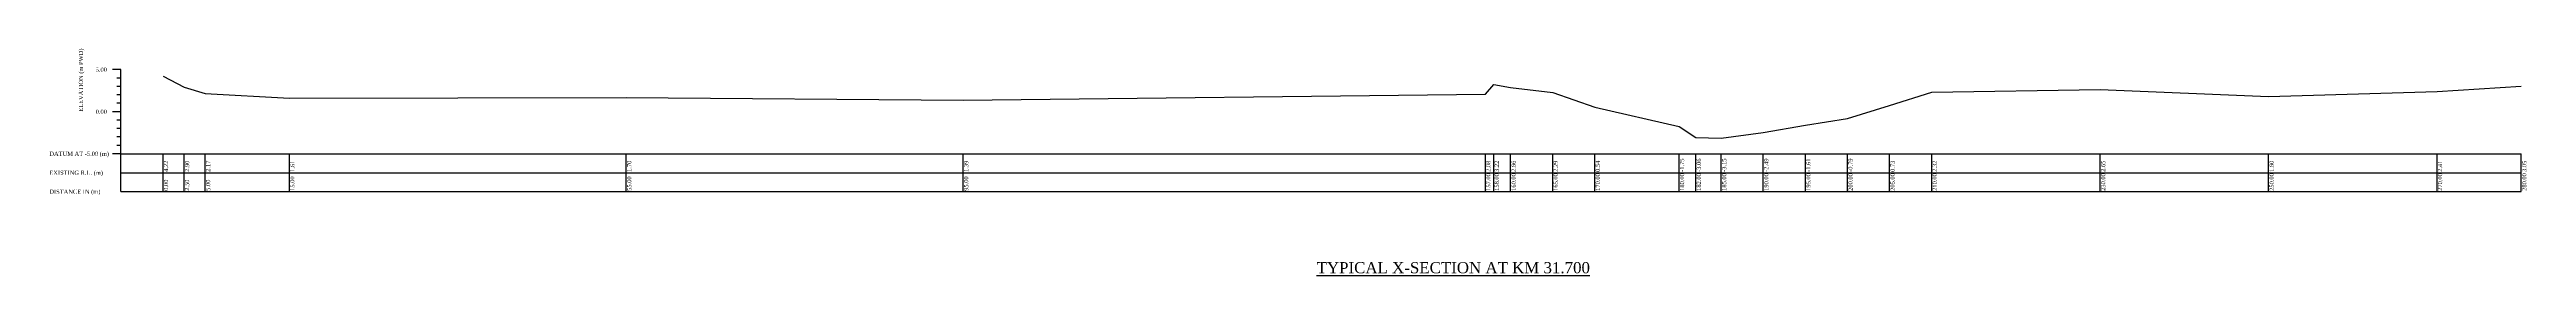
# Model space of a CAD drawing. Header units: metres. Extents: x -148477 to 168932, y -55673 to -2736.
# Drawn here: x -15860.8 to -15566.7, y -8212 to -8185.2 of the extents above; entities that cross this region are included whole.
import ezdxf

# ---------------------------------------------------------------- set-up
doc = ezdxf.new("R2010")
doc.units = ezdxf.units.M
doc.styles.add('liza', font='times.ttf', dxfattribs={"height": 2})
doc.styles.get("Standard").update_dxf_attribs({"font": 'times.ttf'})

msp = doc.modelspace()

# ---------------------------------------------------------------- linework, layer by layer
at = {"linetype": 'Continuous', "lineweight": -3, "ltscale": 0.5}
for p, q in [((-15852.2736, -8187.5545), (-15853.2736, -8187.5545)), ((-15852.2736, -8188.5545), (-15852.7736, -8188.5545)), ((-15852.2736, -8189.5545), (-15852.7736, -8189.5545)), ((-15852.2736, -8202.0545), (-15852.2736, -8187.5545)), ((-15852.2736, -8192.5545), (-15853.2736, -8192.5545)), ((-15852.2736, -8190.5545), (-15852.7736, -8190.5545)), ((-15852.2736, -8191.5545), (-15852.7736, -8191.5545)), ((-15852.2736, -8193.5545), (-15852.7736, -8193.5545)), ((-15852.2736, -8194.5545), (-15852.7736, -8194.5545)), ((-15852.2736, -8195.5545), (-15852.7736, -8195.5545)), ((-15852.2736, -8197.5545), (-15853.2736, -8197.5545)), ((-15852.2736, -8196.5545), (-15852.7736, -8196.5545)), ((-15852.2736, -8197.5545), (-15567.2736, -8197.5545)), ((-15847.2736, -8202.0545), (-15847.2736, -8197.5545)), ((-15844.7736, -8202.0545), (-15844.7736, -8197.5545)), ((-15842.2736, -8202.0545), (-15842.2736, -8197.5545)), ((-15832.2736, -8202.0545), (-15832.2736, -8197.5545)), ((-15792.2736, -8202.0545), (-15792.2736, -8197.5545)), ((-15752.2736, -8202.0545), (-15752.2736, -8197.5545)), ((-15690.2736, -8202.0545), (-15690.2736, -8197.5545)), ((-15689.2736, -8202.0545), (-15689.2736, -8197.5545)), ((-15687.2736, -8202.0545), (-15687.2736, -8197.5545)), ((-15682.2736, -8202.0545), (-15682.2736, -8197.5545)), ((-15677.2736, -8202.0545), (-15677.2736, -8197.5545)), ((-15667.2736, -8202.0545), (-15667.2736, -8197.5545)), ((-15665.2736, -8202.0545), (-15665.2736, -8197.5545)), ((-15662.2736, -8202.0545), (-15662.2736, -8197.5545)), ((-15657.2736, -8202.0545), (-15657.2736, -8197.5545)), ((-15652.2736, -8202.0545), (-15652.2736, -8197.5545)), ((-15647.2736, -8202.0545), (-15647.2736, -8197.5545)), ((-15642.2736, -8202.0545), (-15642.2736, -8197.5545)), ((-15637.2736, -8202.0545), (-15637.2736, -8197.5545)), ((-15617.2736, -8202.0545), (-15617.2736, -8197.5545)), ((-15597.2736, -8202.0545), (-15597.2736, -8197.5545)), ((-15577.2736, -8202.0545), (-15577.2736, -8197.5545)), ((-15567.2736, -8202.0545), (-15567.2736, -8197.5545)), ((-15852.2736, -8199.8045), (-15567.2736, -8199.8045)), ((-15852.2736, -8202.0545), (-15567.2736, -8202.0545))]:
    msp.add_line(p, q, dxfattribs=at)
msp.add_lwpolyline([(-15847.2736, -8188.3345), (-15844.7736, -8189.6545), (-15842.2736, -8190.3845), (-15832.2736, -8190.9445), (-15792.2736, -8190.8545), (-15752.2736, -8191.1645), (-15690.2736, -8190.4745), (-15689.2736, -8189.3345), (-15687.2736, -8189.6945), (-15682.2736, -8190.2645), (-15677.2736, -8192.0145), (-15667.2736, -8194.3045), (-15665.2736, -8195.6145), (-15662.2736, -8195.7045), (-15657.2736, -8195.0445), (-15652.2736, -8194.1645), (-15647.2736, -8193.3445), (-15642.2736, -8191.8245), (-15637.2736, -8190.2345), (-15617.2736, -8189.9045), (-15597.2736, -8190.7545), (-15577.2736, -8190.1445), (-15567.2736, -8189.5045)], dxfattribs=at)

# ---------------------------------------------------------------- texts
at = {"linetype": 'Continuous', "lineweight": -3, "ltscale": 0.5, "char_height": 0.5, "attachment_point": 1, "rotation": 90, "style": 'liza'}
for s, insert, width in [('ELEVATION (m PWD)', (-15857.2736, -8192.5545), 10), ('4.22', (-15847.1736, -8199.7045), 2.15), ('2.90', (-15844.6736, -8199.7045), 2.15), ('2.17', (-15842.1736, -8199.7045), 2.15), ('1.61', (-15832.1736, -8199.7045), 2.15), ('1.70', (-15792.1736, -8199.7045), 2.15), ('1.39', (-15752.1736, -8199.7045), 2.15), ('2.08', (-15690.1736, -8199.7045), 2.15), ('3.22', (-15689.1736, -8199.7045), 2.15), ('2.86', (-15687.1736, -8199.7045), 2.15), ('2.29', (-15682.1736, -8199.7045), 2.15), ('0.54', (-15677.1736, -8199.7045), 2.15), ('-1.75', (-15667.1736, -8199.7045), 2.15), ('-3.06', (-15665.1736, -8199.7045), 2.15), ('-3.15', (-15662.1736, -8199.7045), 2.15), ('-2.49', (-15657.1736, -8199.7045), 2.15), ('-1.61', (-15652.1736, -8199.7045), 2.15), ('-0.79', (-15647.1736, -8199.7045), 2.15), ('0.73', (-15642.1736, -8199.7045), 2.15), ('2.32', (-15637.1736, -8199.7045), 2.15), ('2.65', (-15617.1736, -8199.7045), 2.15), ('1.80', (-15597.1736, -8199.7045), 2.15), ('2.41', (-15577.1736, -8199.7045), 2.15), ('3.05', (-15567.1736, -8199.7045), 2.15), ('0.00', (-15847.1736, -8201.9545), 2.15), ('2.50', (-15844.6736, -8201.9545), 2.15), ('5.00', (-15842.1736, -8201.9545), 2.15), ('15.00', (-15832.1736, -8201.9545), 2.15), ('55.00', (-15792.1736, -8201.9545), 2.15), ('95.00', (-15752.1736, -8201.9545), 2.15), ('157.00', (-15690.1736, -8201.9545), 2.15), ('158.00', (-15689.1736, -8201.9545), 2.15), ('160.00', (-15687.1736, -8201.9545), 2.15), ('165.00', (-15682.1736, -8201.9545), 2.15), ('170.00', (-15677.1736, -8201.9545), 2.15), ('180.00', (-15667.1736, -8201.9545), 2.15), ('182.00', (-15665.1736, -8201.9545), 2.15), ('185.00', (-15662.1736, -8201.9545), 2.15), ('190.00', (-15657.1736, -8201.9545), 2.15), ('195.00', (-15652.1736, -8201.9545), 2.15), ('200.00', (-15647.1736, -8201.9545), 2.15), ('205.00', (-15642.1736, -8201.9545), 2.15), ('210.00', (-15637.1736, -8201.9545), 2.15), ('230.00', (-15617.1736, -8201.9545), 2.15), ('250.00', (-15597.1736, -8201.9545), 2.15), ('270.00', (-15577.1736, -8201.9545), 2.15), ('280.00', (-15567.1736, -8201.9545), 2.15)]:
    msp.add_mtext(s, dxfattribs=dict(at, insert=insert, width=width))
at = {"linetype": 'Continuous', "lineweight": -3, "ltscale": 0.5, "char_height": 0.5, "attachment_point": 1, "style": 'liza'}
for s, insert, width in [('5.00', (-15855.2736, -8187.3045), 2), ('0.00', (-15855.2736, -8192.3045), 2), ('DATUM AT -5.00 (m)', (-15860.7736, -8197.3045), 7.5), ('EXISTING R.L. (m)', (-15860.7736, -8199.5545), 7.5), ('DISTANCE IN (m)', (-15860.7736, -8201.8045), 7.5)]:
    msp.add_mtext(s, dxfattribs=dict(at, insert=insert, width=width))
at = {"color": 0, "linetype": 'ByBlock', "lineweight": 30, "insert": (-15710.3096, -8210.4242), "char_height": 1.326841, "width": 81.781813, "attachment_point": 1}
msp.add_mtext('{\\LTYPICAL X-SECTION AT KM 31.700}', dxfattribs=at)

doc.saveas('drawing.dxf')
